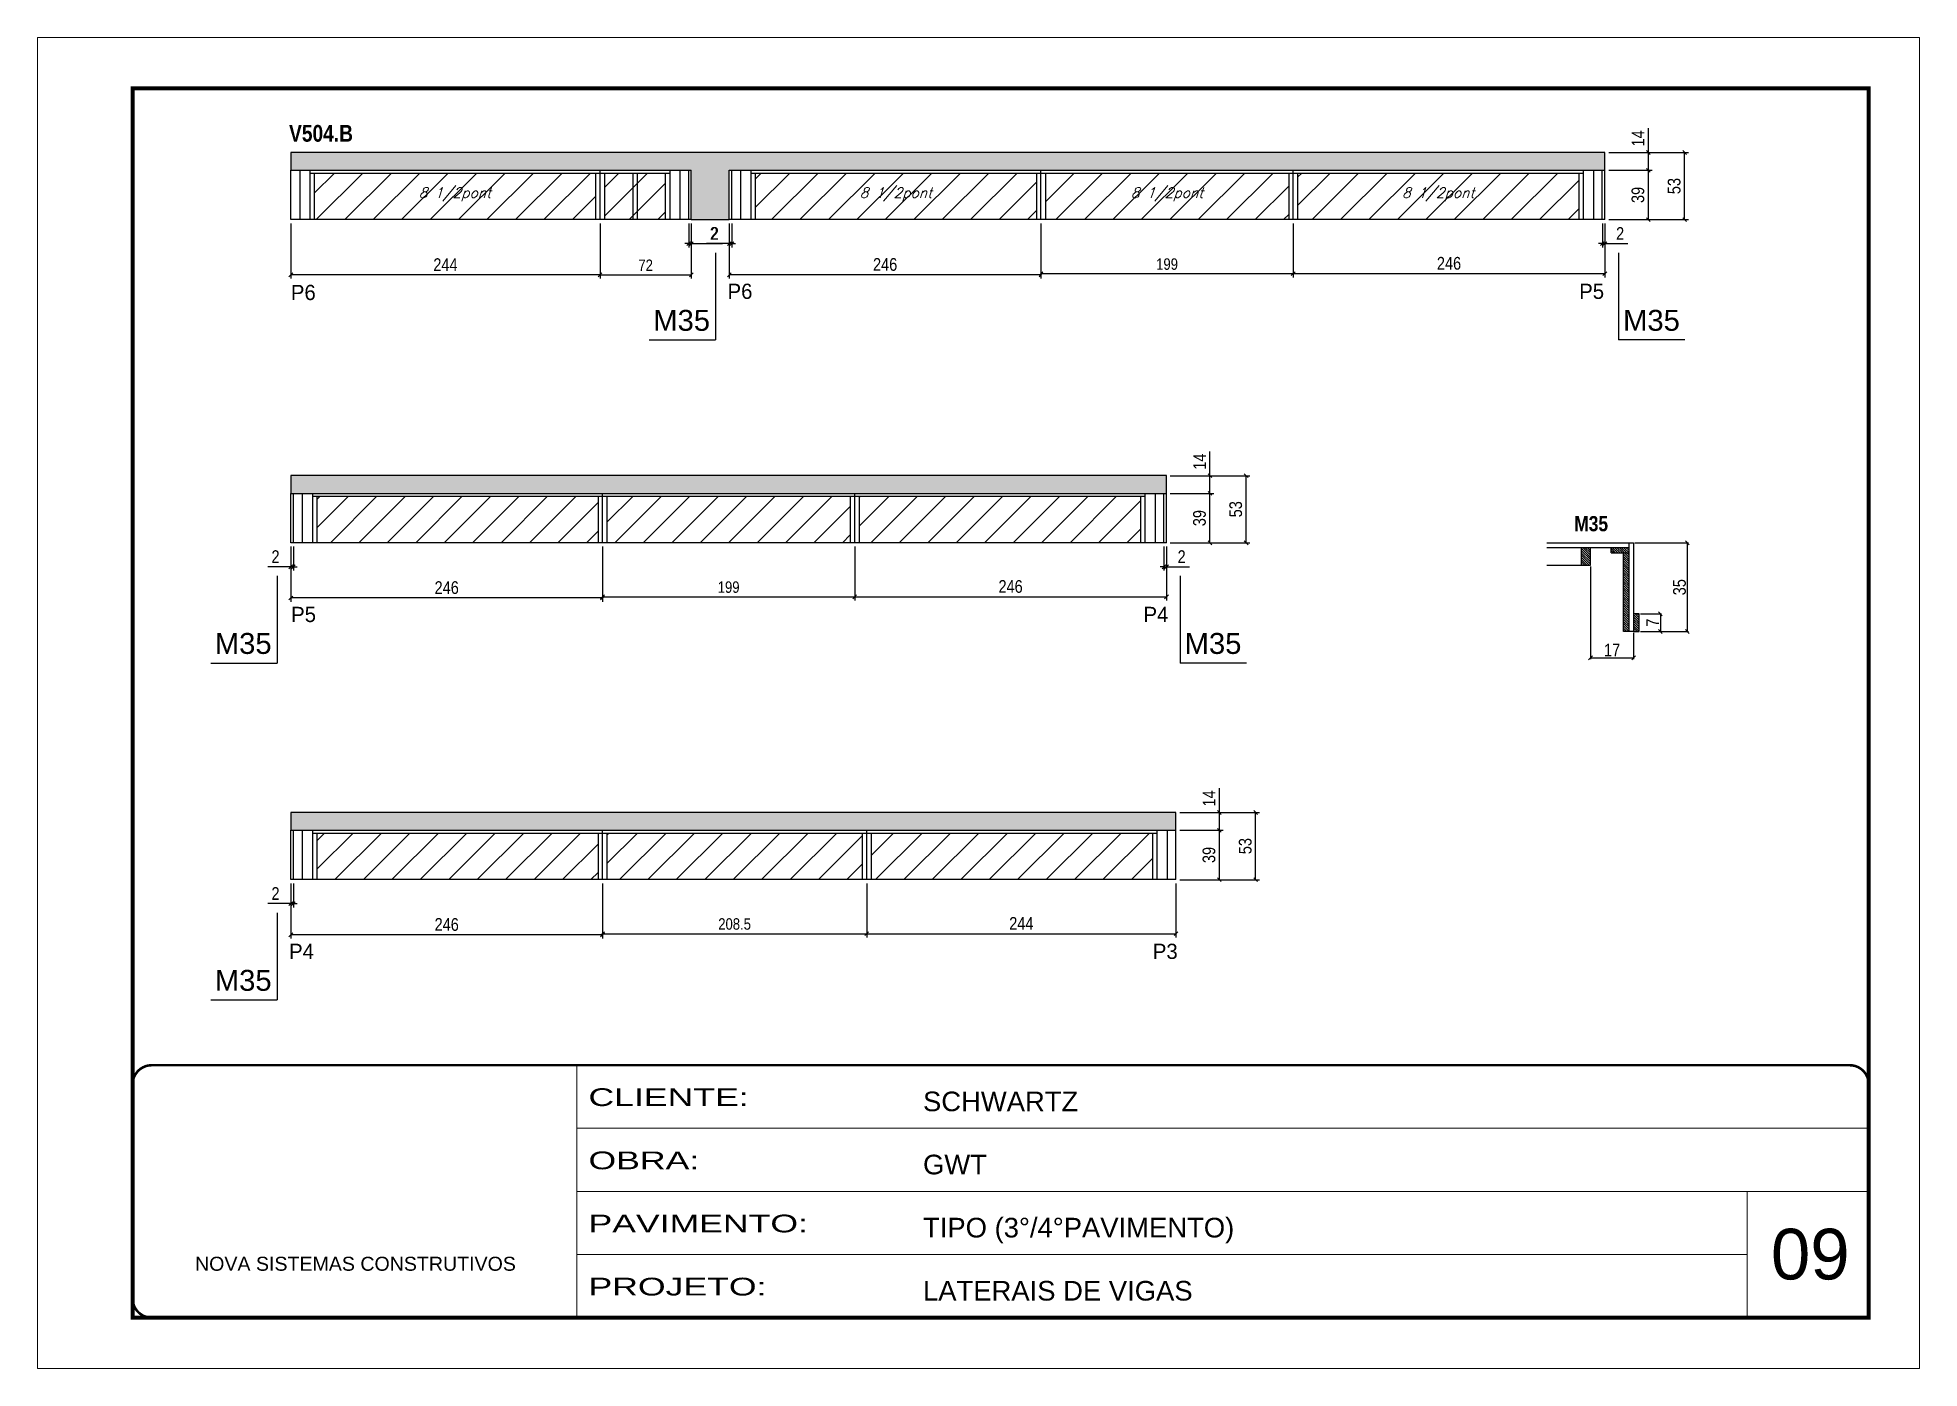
# Model space of a CAD drawing. Extents: x 13154 to 22413, y 1253 to 30260.
# Drawn here: x 13154 to 14639, y 26522 to 27572 of the extents above; entities that cross this region are included whole.
import ezdxf

# ---------------------------------------------------------------- set-up
doc = ezdxf.new("R2010")
doc.units = 0
doc.linetypes.add('CONTINUO', pattern=[0])
doc.linetypes.add('DASHED', pattern=[0.75, 0.5, -0.25])
for name, color, linetype in [('5', 5, 'Continuous'), ('COTA', 241, 'Continuous'), ('detalhes', 4, 'Continuous'), ('NOMENCLATURA', 7, 'Continuous'), ('Painéis', 200, 'Continuous'), ('SARR_2.2x10', 60, 'Continuous'), ('SARR_2.2x7', 40, 'Continuous'), ('SARR_3.5x7', 81, 'Continuous'), ('texto', 7, 'Continuous')]:
    doc.layers.add(name, color=color, linetype=linetype)
for name, color, linetype, lineweight in [('CARIMBO', 255, 'Continuous', 9), ('Folhas', 255, 'Continuous', 9), ('Hachura', 251, 'Continuous', 9), ('SARRAFO DE PRESSAO', 251, 'DASHED', 9)]:
    doc.layers.add(name, color=color, linetype=linetype, lineweight=lineweight)
doc.styles.add('ARIAL', font='arial.ttf')
doc.styles.add('COTA TECNICA', font='techl___.ttf', dxfattribs={"height": 10})
doc.styles.add('COTA TECNICA 2X', font='techl___.ttf', dxfattribs={"height": 10})
doc.styles.add('COTA TECNICA-50', font='techl___.ttf', dxfattribs={"height": 9})
doc.styles.add('Romans', font='romans.shx')
doc.styles.add('ROMAS860', font='ROMAS860.SHX')
doc.styles.get("Standard").update_dxf_attribs({"font": 'arial.ttf'})
doc.styles.add('TECNICA', font='techb___.ttf', dxfattribs={"height": 10})
doc.styles.add('Tecnologia', font='')
doc.styles.get('Tecnologia').set_extended_font_data('Forgotten Futurist')
doc.dimstyles.new('COTA PAINEL-50', dxfattribs={"dimtxt": 9, "dimasz": 3, "dimexe": 3, "dimexo": 3, "dimgap": 3, "dimtad": 1, "dimdec": 1, "dimzin": 12, "dimdsep": 46, "dimtxsty": 'COTA TECNICA-50', "dimblk1": 'OBLIQUE', "dimblk2": 'OBLIQUE', "dimsah": 1, "dimcen": 0.9, "dimclrd": 4, "dimclre": 4, "dimclrt": 240, "dimadec": 1, "dimazin": 3, "dimtfac": 1, "dimtdec": 1, "dimtmove": 0, "dimatfit": 3, "dimfxl": 1, "dimtolj": 1, "dimtzin": 12, "dimarcsym": 0})
doc.dimstyles.new('PAINEL', dxfattribs={"dimtxt": 10, "dimasz": 3, "dimexe": 3, "dimexo": 3, "dimgap": 3, "dimtad": 1, "dimdec": 1, "dimzin": 12, "dimdsep": 46, "dimtxsty": 'COTA TECNICA', "dimblk1": 'OBLIQUE', "dimblk2": 'OBLIQUE', "dimsah": 1, "dimcen": 0.9, "dimclrd": 4, "dimclre": 4, "dimclrt": 240, "dimadec": 1, "dimazin": 3, "dimtfac": 1, "dimtdec": 1, "dimtmove": 0, "dimatfit": 3, "dimfxl": 1, "dimtolj": 1, "dimtzin": 12, "dimarcsym": 0})
doc.dimstyles.new('SECAO', dxfattribs={"dimscale": 0.333333, "dimtxt": 5, "dimasz": 9, "dimexe": 3, "dimexo": 3, "dimgap": 3, "dimtad": 1, "dimdec": 1, "dimlfac": 0.5, "dimzin": 12, "dimdsep": 46, "dimtxsty": 'COTA TECNICA 2X', "dimblk1": 'OBLIQUE', "dimblk2": 'OBLIQUE', "dimsah": 1, "dimcen": 0.9, "dimclrd": 4, "dimclre": 4, "dimclrt": 240, "dimadec": 1, "dimazin": 3, "dimtfac": 1, "dimtdec": 1, "dimtmove": 0, "dimatfit": 3, "dimfxl": 1, "dimtolj": 1, "dimtzin": 12, "dimarcsym": 0})
pattern_1 = [(45, (19.069, 0), (-11.22532, 11.22532), [])]

msp = doc.modelspace()

# ---------------------------------------------------------------- texts
at = {"layer": '5', "linetype": 'Continuous', "style": 'ROMAS860'}
for s, p in [('P6', (13354.22, 27364.96)), ('P6', (13698.84, 27365.86)), ('P5', (14370.94, 27365.86)), ('P5', (13354.42, 27110.91)), ('P4', (14027.09, 27110.91)), ('P4', (13352.84, 26845.09)), ('P3', (14034.44, 26845.09))]:
    msp.add_text(s, height=12, rotation=359.99996, dxfattribs=at).set_placement(p)
at = {"layer": 'CARIMBO', "style": 'ARIAL'}
msp.add_text('09', height=40, dxfattribs=at).set_placement((14522.24, 26592.17))
at = {"layer": 'detalhes', "insert": (14367, 27194.53), "char_height": 12, "attachment_point": 1, "style": 'TECNICA'}
msp.add_mtext_dynamic_manual_height_columns('M35', width=87.1848, gutter_width=1, heights=[0], dxfattribs=at)
at = {"layer": 'NOMENCLATURA', "style": 'TECNICA'}
msp.add_text('V504.B', height=13.2, dxfattribs=at).set_placement((13352.8, 27489.92))
at = {"layer": 'NOMENCLATURA', "linetype": 'Continuous'}
for p in [(13640.2, 27340.71), (14405.53, 27340.71), (13294.2, 27085.76), (14059.53, 27085.76), (13294.2, 26819.93)]:
    msp.add_text('M35', height=16.5, dxfattribs=at).set_placement(p)
at = {"layer": 'texto', "color": 2, "char_height": 8, "attachment_point": 5, "style": 'Romans'}
for insert in [(13483.68, 27448.4), (13831.68, 27448.4), (14045.68, 27448.4), (14259.68, 27448.4)]:
    msp.add_mtext('{\\Q19;\\C256;8 1/2pont}', dxfattribs=dict(at, insert=insert))

# ---------------------------------------------------------------- blocks, each defined once
blk = doc.blocks.new('9999999999')
at = {"color": 30, "linetype": 'CONTINUO'}
for p, q in [((98564.6, 34230.2), (98564.6, 34429.4)), ((98564.6, 34379.6), (99584, 34379.6)), ((98564.6, 34329.8), (99488, 34329.8)), ((99584, 34329.8), (99488, 34329.8)), ((99488, 34329.8), (99488, 34230.2)), ((98564.6, 34280), (99488, 34280))]:
    blk.add_line(p, q, dxfattribs=at)
at = {"color": 30, "linetype": 'CONTINUO', "const_width": 2}
blk.add_lwpolyline([(99584, 34230.2), (99584, 34414.4, 0.414214), (99569, 34429.4), (98229, 34429.4, 0.414214), (98214, 34414.4), (98214, 34245.2, 0.414214), (98229, 34230.2), (99584, 34230.2)], format="xyb", dxfattribs=at)
at = {"layer": 'Folhas'}
blk.add_lwpolyline([(98139, 34190.2), (99624, 34190.2), (99624, 35240.2), (98139, 35240.2)], close=True, dxfattribs=at)
at = {"layer": 'Folhas', "color": 30, "const_width": 3}
blk.add_lwpolyline([(98214, 34230.2), (99584, 34230.2), (99584, 35200.2), (98214, 35200.2)], close=True, dxfattribs=at)
at = {"color": 7, "linetype": 'Continuous', "ltscale": 5, "style": 'ARIAL'}
for s, height, p in [('SCHWARTZ', 15.48, (98837.7, 34393.1)), ('GWT', 15.48, (98837.7, 34343.3)), ('TIPO (3°/4°PAVIMENTO)', 15.483, (98837.7, 34293.5)), ('NOVA SISTEMAS CONSTRUTIVOS', 11.059, (98263.2, 34267.2)), ('LATERAIS DE VIGAS', 15.483, (98837.7, 34243.7))]:
    blk.add_text(s, height=height, dxfattribs=at).set_placement(p)
at = {"layer": 'Folhas', "color": 7, "style": 'Tecnologia', "width": 1.5}
for s, p in [('CLIENTE:', (98573.7, 34397.2)), ('OBRA:', (98573.7, 34347.3)), ('PAVIMENTO:', (98573.7, 34297.5)), ('PROJETO:', (98573.7, 34247.7))]:
    blk.add_text(s, height=14, dxfattribs=at).set_placement(p)
blk = doc.blocks.new('_Oblique')
at = {"color": 0, "linetype": 'ByBlock', "lineweight": -2}
blk.add_line((-0.5, -0.5), (0.5, 0.5), dxfattribs=at)
blk = doc.blocks.new('*D111')
at = {"layer": 'COTA', "color": 4, "linetype": 'ByBlock', "lineweight": -2, "transparency": 16777216}
for p, q in [((13598.2, 27425.4), (13598.2, 27381.9)), ((13670.2, 27425.4), (13670.2, 27381.9)), ((13598.2, 27384.9), (13670.2, 27384.9))]:
    blk.add_line(p, q, dxfattribs=at)
at = {"layer": 'Defpoints', "color": 0, "linetype": 'ByBlock', "transparency": 16777216}
for p in [(13598.2, 27428.4), (13670.2, 27428.4), (13670.2, 27384.9)]:
    blk.add_point(p, dxfattribs=at)
at = {"layer": 'COTA', "color": 4, "linetype": 'ByBlock', "lineweight": -2, "transparency": 16777216, "xscale": 3, "yscale": 3, "zscale": 3, "rotation": 180}
blk.add_blockref('_Oblique', (13598.2, 27384.9), dxfattribs=at)
at = {"layer": 'COTA', "color": 4, "linetype": 'ByBlock', "lineweight": -2, "transparency": 16777216, "xscale": 3, "yscale": 3, "zscale": 3}
blk.add_blockref('_Oblique', (13670.2, 27384.9), dxfattribs=at)
at = {"layer": 'COTA', "color": 240, "linetype": 'ByBlock', "transparency": 16777216, "insert": (13634.2, 27392.4), "char_height": 9, "attachment_point": 5, "style": 'COTA TECNICA-50'}
blk.add_mtext('\\A1;72', dxfattribs=at)
blk = doc.blocks.new('*D112')
at = {"layer": 'COTA', "color": 4, "linetype": 'ByBlock', "lineweight": -2, "transparency": 16777216}
for p, q in [((13354.2, 27425.4), (13354.2, 27381.9)), ((13598.2, 27425.4), (13598.2, 27381.9)), ((13598.2, 27384.9), (13354.2, 27384.9))]:
    blk.add_line(p, q, dxfattribs=at)
at = {"layer": 'Defpoints', "color": 0, "linetype": 'ByBlock', "transparency": 16777216}
for p in [(13354.2, 27428.4), (13598.2, 27428.4), (13354.2, 27384.9)]:
    blk.add_point(p, dxfattribs=at)
at = {"layer": 'COTA', "color": 4, "linetype": 'ByBlock', "lineweight": -2, "transparency": 16777216, "xscale": 3, "yscale": 3, "zscale": 3, "rotation": 180}
blk.add_blockref('_Oblique', (13354.2, 27384.9), dxfattribs=at)
at = {"layer": 'COTA', "color": 4, "linetype": 'ByBlock', "lineweight": -2, "transparency": 16777216, "xscale": 3, "yscale": 3, "zscale": 3}
blk.add_blockref('_Oblique', (13598.2, 27384.9), dxfattribs=at)
at = {"layer": 'COTA', "color": 240, "linetype": 'ByBlock', "transparency": 16777216, "insert": (13476.2, 27392.9), "char_height": 10, "attachment_point": 5, "style": 'COTA TECNICA'}
blk.add_mtext('\\A1;244', dxfattribs=at)
blk = doc.blocks.new('*D113')
at = {"layer": 'COTA', "color": 4, "linetype": 'ByBlock', "lineweight": -2, "transparency": 16777216}
for p, q in [((13946.2, 27425.4), (13946.2, 27382.8)), ((14145.2, 27425.4), (14145.2, 27382.8)), ((13946.2, 27385.8), (14145.2, 27385.8))]:
    blk.add_line(p, q, dxfattribs=at)
at = {"layer": 'Defpoints', "color": 0, "linetype": 'ByBlock', "transparency": 16777216}
for p in [(13946.2, 27428.4), (14145.2, 27428.4), (14145.2, 27385.8)]:
    blk.add_point(p, dxfattribs=at)
at = {"layer": 'COTA', "color": 4, "linetype": 'ByBlock', "lineweight": -2, "transparency": 16777216, "xscale": 3, "yscale": 3, "zscale": 3, "rotation": 180}
blk.add_blockref('_Oblique', (13946.2, 27385.8), dxfattribs=at)
at = {"layer": 'COTA', "color": 4, "linetype": 'ByBlock', "lineweight": -2, "transparency": 16777216, "xscale": 3, "yscale": 3, "zscale": 3}
blk.add_blockref('_Oblique', (14145.2, 27385.8), dxfattribs=at)
at = {"layer": 'COTA', "color": 240, "linetype": 'ByBlock', "transparency": 16777216, "insert": (14045.7, 27393.3), "char_height": 9, "attachment_point": 5, "style": 'COTA TECNICA-50'}
blk.add_mtext('\\A1;199', dxfattribs=at)
blk = doc.blocks.new('*D116')
at = {"layer": 'COTA', "color": 4, "linetype": 'ByBlock', "lineweight": -2, "transparency": 16777216}
for p, q in [((13700.2, 27425.4), (13700.2, 27381.9)), ((13946.2, 27425.4), (13946.2, 27381.9)), ((13946.2, 27384.9), (13700.2, 27384.9))]:
    blk.add_line(p, q, dxfattribs=at)
at = {"layer": 'Defpoints', "color": 0, "linetype": 'ByBlock', "transparency": 16777216}
for p in [(13700.2, 27428.4), (13946.2, 27428.4), (13700.2, 27384.9)]:
    blk.add_point(p, dxfattribs=at)
at = {"layer": 'COTA', "color": 4, "linetype": 'ByBlock', "lineweight": -2, "transparency": 16777216, "xscale": 3, "yscale": 3, "zscale": 3, "rotation": 180}
blk.add_blockref('_Oblique', (13700.2, 27384.9), dxfattribs=at)
at = {"layer": 'COTA', "color": 4, "linetype": 'ByBlock', "lineweight": -2, "transparency": 16777216, "xscale": 3, "yscale": 3, "zscale": 3}
blk.add_blockref('_Oblique', (13946.2, 27384.9), dxfattribs=at)
at = {"layer": 'COTA', "color": 240, "linetype": 'ByBlock', "transparency": 16777216, "insert": (13823.2, 27393), "char_height": 10, "attachment_point": 5, "style": 'COTA TECNICA'}
blk.add_mtext('\\A1;246', dxfattribs=at)
blk = doc.blocks.new('*D117')
at = {"layer": 'COTA', "color": 4, "linetype": 'ByBlock', "lineweight": -2, "transparency": 16777216}
for p, q in [((14145.2, 27425.4), (14145.2, 27382.8)), ((14391.2, 27425.4), (14391.2, 27382.8)), ((14145.2, 27385.8), (14391.2, 27385.8))]:
    blk.add_line(p, q, dxfattribs=at)
at = {"layer": 'Defpoints', "color": 0, "linetype": 'ByBlock', "transparency": 16777216}
for p in [(14145.2, 27428.4), (14391.2, 27428.4), (14391.2, 27385.8)]:
    blk.add_point(p, dxfattribs=at)
at = {"layer": 'COTA', "color": 4, "linetype": 'ByBlock', "lineweight": -2, "transparency": 16777216, "xscale": 3, "yscale": 3, "zscale": 3, "rotation": 180}
blk.add_blockref('_Oblique', (14145.2, 27385.8), dxfattribs=at)
at = {"layer": 'COTA', "color": 4, "linetype": 'ByBlock', "lineweight": -2, "transparency": 16777216, "xscale": 3, "yscale": 3, "zscale": 3}
blk.add_blockref('_Oblique', (14391.2, 27385.8), dxfattribs=at)
at = {"layer": 'COTA', "color": 240, "linetype": 'ByBlock', "transparency": 16777216, "insert": (14268.2, 27393.9), "char_height": 10, "attachment_point": 5, "style": 'COTA TECNICA'}
blk.add_mtext('\\A1;246', dxfattribs=at)
blk = doc.blocks.new('*D118')
at = {"layer": 'COTA', "color": 4, "linetype": 'ByBlock', "lineweight": -2, "transparency": 16777216}
for p, q in [((14394.2, 27467.4), (14428.5, 27467.4)), ((14425.5, 27428.4), (14425.5, 27467.4)), ((14394.2, 27428.4), (14428.5, 27428.4))]:
    blk.add_line(p, q, dxfattribs=at)
at = {"layer": 'Defpoints', "color": 0, "linetype": 'ByBlock', "transparency": 16777216}
for p in [(14391.2, 27467.4), (14425.5, 27467.4), (14391.2, 27428.4)]:
    blk.add_point(p, dxfattribs=at)
at = {"layer": 'COTA', "color": 4, "linetype": 'ByBlock', "lineweight": -2, "transparency": 16777216, "xscale": 3, "yscale": 3, "zscale": 3}
for p, rotation in [((14425.5, 27467.4), 90), ((14425.5, 27428.4), 270)]:
    blk.add_blockref('_Oblique', p, dxfattribs=dict(at, rotation=rotation))
at = {"layer": 'COTA', "color": 240, "linetype": 'ByBlock', "transparency": 16777216, "insert": (14417.3, 27447.9), "char_height": 10, "attachment_point": 5, "rotation": 90, "style": 'COTA TECNICA'}
blk.add_mtext('\\A1;39', dxfattribs=at)
blk = doc.blocks.new('*D119')
at = {"layer": 'COTA', "color": 4, "linetype": 'ByBlock', "lineweight": -2, "transparency": 16777216}
for p, q in [((14389.2, 27425.4), (14389.2, 27406.5)), ((14391.2, 27425.4), (14391.2, 27406.5)), ((14389.2, 27409.5), (14386.2, 27409.5)), ((14389.2, 27409.5), (14391.2, 27409.5)), ((14391.2, 27409.5), (14409.3, 27409.5))]:
    blk.add_line(p, q, dxfattribs=at)
at = {"layer": 'Defpoints', "color": 0, "linetype": 'ByBlock', "transparency": 16777216}
for p in [(14389.2, 27428.4), (14391.2, 27428.4), (14391.2, 27409.5)]:
    blk.add_point(p, dxfattribs=at)
at = {"layer": 'COTA', "color": 4, "linetype": 'ByBlock', "lineweight": -2, "transparency": 16777216, "xscale": 3, "yscale": 3, "zscale": 3}
blk.add_blockref('_Oblique', (14389.2, 27409.5), dxfattribs=at)
at = {"layer": 'COTA', "color": 4, "linetype": 'ByBlock', "lineweight": -2, "transparency": 16777216, "xscale": 3, "yscale": 3, "zscale": 3, "rotation": 180}
blk.add_blockref('_Oblique', (14391.2, 27409.5), dxfattribs=at)
at = {"layer": 'COTA', "color": 240, "linetype": 'ByBlock', "transparency": 16777216, "insert": (14403.2, 27417.5), "char_height": 10, "attachment_point": 5, "style": 'COTA TECNICA'}
blk.add_mtext('\\A1;2', dxfattribs=at)
blk = doc.blocks.new('*D120')
at = {"layer": 'COTA', "color": 4, "linetype": 'ByBlock', "lineweight": -2, "transparency": 16777216}
for p, q in [((14425.5, 27481.4), (14425.5, 27500.5)), ((14394.2, 27481.4), (14428.5, 27481.4)), ((14425.5, 27467.4), (14425.5, 27481.4)), ((14394.2, 27467.4), (14428.5, 27467.4))]:
    blk.add_line(p, q, dxfattribs=at)
at = {"layer": 'Defpoints', "color": 0, "linetype": 'ByBlock', "transparency": 16777216}
for p in [(14391.2, 27481.4), (14425.5, 27481.4), (14391.2, 27467.4)]:
    blk.add_point(p, dxfattribs=at)
at = {"layer": 'COTA', "color": 4, "linetype": 'ByBlock', "lineweight": -2, "transparency": 16777216, "xscale": 3, "yscale": 3, "zscale": 3}
for p, rotation in [((14425.5, 27481.4), 90), ((14425.5, 27467.4), 270)]:
    blk.add_blockref('_Oblique', p, dxfattribs=dict(at, rotation=rotation))
at = {"layer": 'COTA', "color": 240, "linetype": 'ByBlock', "transparency": 16777216, "insert": (14417.4, 27492.5), "char_height": 10, "attachment_point": 5, "rotation": 90, "style": 'COTA TECNICA'}
blk.add_mtext('\\A1;14', dxfattribs=at)
blk = doc.blocks.new('*D121')
at = {"layer": 'COTA', "color": 4, "linetype": 'ByBlock', "lineweight": -2, "transparency": 16777216}
for p, q in [((14394.2, 27481.4), (14457.1, 27481.4)), ((14454.1, 27428.4), (14454.1, 27481.4)), ((14394.2, 27428.4), (14457.1, 27428.4))]:
    blk.add_line(p, q, dxfattribs=at)
at = {"layer": 'Defpoints', "color": 0, "linetype": 'ByBlock', "transparency": 16777216}
for p in [(14391.2, 27481.4), (14454.1, 27481.4), (14391.2, 27428.4)]:
    blk.add_point(p, dxfattribs=at)
at = {"layer": 'COTA', "color": 4, "linetype": 'ByBlock', "lineweight": -2, "transparency": 16777216, "xscale": 3, "yscale": 3, "zscale": 3}
for p, rotation in [((14454.1, 27481.4), 90), ((14454.1, 27428.4), 270)]:
    blk.add_blockref('_Oblique', p, dxfattribs=dict(at, rotation=rotation))
at = {"layer": 'COTA', "color": 240, "linetype": 'ByBlock', "transparency": 16777216, "insert": (14445.9, 27454.9), "char_height": 10, "attachment_point": 5, "rotation": 90, "style": 'COTA TECNICA'}
blk.add_mtext('\\A1;53', dxfattribs=at)
blk = doc.blocks.new('*D122')
at = {"layer": 'COTA', "color": 4, "linetype": 'ByBlock', "lineweight": -2, "transparency": 16777216}
for p, q in [((13700.2, 27425.4), (13700.2, 27406.5)), ((13702.2, 27425.4), (13702.2, 27406.5)), ((13700.2, 27409.5), (13682.1, 27409.5)), ((13702.2, 27409.5), (13700.2, 27409.5)), ((13702.2, 27409.5), (13705.2, 27409.5))]:
    blk.add_line(p, q, dxfattribs=at)
at = {"layer": 'Defpoints', "color": 0, "linetype": 'ByBlock', "transparency": 16777216}
for p in [(13700.2, 27428.4), (13702.2, 27428.4), (13700.2, 27409.5)]:
    blk.add_point(p, dxfattribs=at)
at = {"layer": 'COTA', "color": 4, "linetype": 'ByBlock', "lineweight": -2, "transparency": 16777216, "xscale": 3, "yscale": 3, "zscale": 3}
blk.add_blockref('_Oblique', (13700.2, 27409.5), dxfattribs=at)
at = {"layer": 'COTA', "color": 4, "linetype": 'ByBlock', "lineweight": -2, "transparency": 16777216, "xscale": 3, "yscale": 3, "zscale": 3, "rotation": 180}
blk.add_blockref('_Oblique', (13702.2, 27409.5), dxfattribs=at)
at = {"layer": 'COTA', "color": 240, "linetype": 'ByBlock', "transparency": 16777216, "insert": (13688.1, 27417.5), "char_height": 10, "attachment_point": 5, "style": 'COTA TECNICA'}
blk.add_mtext('\\A1;2', dxfattribs=at)
blk = doc.blocks.new('*D123')
at = {"layer": 'COTA', "color": 4, "lineweight": -2, "transparency": 16777216}
for p, q in [((14414.9, 27173.4), (14457.3, 27173.4)), ((14456.3, 27103.4), (14456.3, 27173.4)), ((14419.3, 27103.4), (14457.3, 27103.4))]:
    blk.add_line(p, q, dxfattribs=at)
at = {"layer": 'Defpoints', "color": 0, "transparency": 16777216}
for p in [(14413.9, 27173.4), (14456.3, 27173.4), (14418.3, 27103.4)]:
    blk.add_point(p, dxfattribs=at)
at = {"layer": 'COTA', "color": 4, "lineweight": -2, "transparency": 16777216, "xscale": 3, "yscale": 3, "zscale": 3}
for p, rotation in [((14456.3, 27173.4), 90), ((14456.3, 27103.4), 270)]:
    blk.add_blockref('_Oblique', p, dxfattribs=dict(at, rotation=rotation))
at = {"layer": 'COTA', "color": 240, "transparency": 16777216, "insert": (14450.1, 27138.4), "char_height": 10, "attachment_point": 5, "rotation": 90, "style": 'COTA TECNICA 2X'}
blk.add_mtext('\\A1;35', dxfattribs=at)
blk = doc.blocks.new('*D124')
at = {"layer": 'COTA', "color": 4, "lineweight": -2, "transparency": 16777216}
for p, q in [((14419.3, 27117.4), (14436, 27117.4)), ((14435, 27117.4), (14435, 27103.4)), ((14419.3, 27103.4), (14436, 27103.4))]:
    blk.add_line(p, q, dxfattribs=at)
at = {"layer": 'Defpoints', "color": 0, "transparency": 16777216}
for p in [(14418.3, 27117.4), (14418.3, 27103.4), (14435, 27103.4)]:
    blk.add_point(p, dxfattribs=at)
at = {"layer": 'COTA', "color": 4, "lineweight": -2, "transparency": 16777216, "xscale": 3, "yscale": 3, "zscale": 3}
for p, rotation in [((14435, 27117.4), 90), ((14435, 27103.4), 270)]:
    blk.add_blockref('_Oblique', p, dxfattribs=dict(at, rotation=rotation))
at = {"layer": 'COTA', "color": 240, "transparency": 16777216, "insert": (14428.9, 27110.4), "char_height": 10, "attachment_point": 5, "rotation": 90, "style": 'COTA TECNICA 2X'}
blk.add_mtext('\\A1;7', dxfattribs=at)
blk = doc.blocks.new('*D125')
at = {"layer": 'COTA', "color": 4, "lineweight": -2, "transparency": 16777216}
for p, q in [((14379.9, 27154.8), (14379.9, 27081.7)), ((14413.9, 27102.4), (14413.9, 27081.7)), ((14379.9, 27082.7), (14413.9, 27082.7))]:
    blk.add_line(p, q, dxfattribs=at)
at = {"layer": 'Defpoints', "color": 0, "transparency": 16777216}
for p in [(14379.9, 27155.8), (14413.9, 27103.4), (14413.9, 27082.7)]:
    blk.add_point(p, dxfattribs=at)
at = {"layer": 'COTA', "color": 4, "lineweight": -2, "transparency": 16777216, "xscale": 3, "yscale": 3, "zscale": 3, "rotation": 180}
blk.add_blockref('_Oblique', (14379.9, 27082.7), dxfattribs=at)
at = {"layer": 'COTA', "color": 4, "lineweight": -2, "transparency": 16777216, "xscale": 3, "yscale": 3, "zscale": 3}
blk.add_blockref('_Oblique', (14413.9, 27082.7), dxfattribs=at)
at = {"layer": 'COTA', "color": 240, "transparency": 16777216, "insert": (14396.9, 27088.8), "char_height": 10, "attachment_point": 5, "style": 'COTA TECNICA 2X'}
blk.add_mtext('\\A1;17', dxfattribs=at)
blk = doc.blocks.new('*D114')
at = {"layer": 'COTA', "color": 4, "linetype": 'ByBlock', "lineweight": -2, "transparency": 16777216}
for p, q in [((13600.2, 27170.4), (13600.2, 27127.8)), ((13799.2, 27170.4), (13799.2, 27127.8)), ((13600.2, 27130.8), (13799.2, 27130.8))]:
    blk.add_line(p, q, dxfattribs=at)
at = {"layer": 'Defpoints', "color": 0, "linetype": 'ByBlock', "transparency": 16777216}
for p in [(13600.2, 27173.4), (13799.2, 27173.4), (13799.2, 27130.8)]:
    blk.add_point(p, dxfattribs=at)
at = {"layer": 'COTA', "color": 4, "linetype": 'ByBlock', "lineweight": -2, "transparency": 16777216, "xscale": 3, "yscale": 3, "zscale": 3, "rotation": 180}
blk.add_blockref('_Oblique', (13600.2, 27130.8), dxfattribs=at)
at = {"layer": 'COTA', "color": 4, "linetype": 'ByBlock', "lineweight": -2, "transparency": 16777216, "xscale": 3, "yscale": 3, "zscale": 3}
blk.add_blockref('_Oblique', (13799.2, 27130.8), dxfattribs=at)
at = {"layer": 'COTA', "color": 240, "linetype": 'ByBlock', "transparency": 16777216, "insert": (13699.7, 27138.4), "char_height": 9, "attachment_point": 5, "style": 'COTA TECNICA-50'}
blk.add_mtext('\\A1;199', dxfattribs=at)
blk = doc.blocks.new('*D126')
at = {"layer": 'COTA', "color": 4, "linetype": 'ByBlock', "lineweight": -2, "transparency": 16777216}
for p, q in [((13354.2, 27170.4), (13354.2, 27126.9)), ((13600.2, 27170.4), (13600.2, 27126.9)), ((13600.2, 27129.9), (13354.2, 27129.9))]:
    blk.add_line(p, q, dxfattribs=at)
at = {"layer": 'Defpoints', "color": 0, "linetype": 'ByBlock', "transparency": 16777216}
for p in [(13354.2, 27173.4), (13600.2, 27173.4), (13354.2, 27129.9)]:
    blk.add_point(p, dxfattribs=at)
at = {"layer": 'COTA', "color": 4, "linetype": 'ByBlock', "lineweight": -2, "transparency": 16777216, "xscale": 3, "yscale": 3, "zscale": 3, "rotation": 180}
blk.add_blockref('_Oblique', (13354.2, 27129.9), dxfattribs=at)
at = {"layer": 'COTA', "color": 4, "linetype": 'ByBlock', "lineweight": -2, "transparency": 16777216, "xscale": 3, "yscale": 3, "zscale": 3}
blk.add_blockref('_Oblique', (13600.2, 27129.9), dxfattribs=at)
at = {"layer": 'COTA', "color": 240, "linetype": 'ByBlock', "transparency": 16777216, "insert": (13477.2, 27138), "char_height": 10, "attachment_point": 5, "style": 'COTA TECNICA'}
blk.add_mtext('\\A1;246', dxfattribs=at)
blk = doc.blocks.new('*D127')
at = {"layer": 'COTA', "color": 4, "linetype": 'ByBlock', "lineweight": -2, "transparency": 16777216}
for p, q in [((13799.2, 27170.4), (13799.2, 27127.8)), ((14045.2, 27170.4), (14045.2, 27127.8)), ((13799.2, 27130.8), (14045.2, 27130.8))]:
    blk.add_line(p, q, dxfattribs=at)
at = {"layer": 'Defpoints', "color": 0, "linetype": 'ByBlock', "transparency": 16777216}
for p in [(13799.2, 27173.4), (14045.2, 27173.4), (14045.2, 27130.8)]:
    blk.add_point(p, dxfattribs=at)
at = {"layer": 'COTA', "color": 4, "linetype": 'ByBlock', "lineweight": -2, "transparency": 16777216, "xscale": 3, "yscale": 3, "zscale": 3, "rotation": 180}
blk.add_blockref('_Oblique', (13799.2, 27130.8), dxfattribs=at)
at = {"layer": 'COTA', "color": 4, "linetype": 'ByBlock', "lineweight": -2, "transparency": 16777216, "xscale": 3, "yscale": 3, "zscale": 3}
blk.add_blockref('_Oblique', (14045.2, 27130.8), dxfattribs=at)
at = {"layer": 'COTA', "color": 240, "linetype": 'ByBlock', "transparency": 16777216, "insert": (13922.2, 27138.9), "char_height": 10, "attachment_point": 5, "style": 'COTA TECNICA'}
blk.add_mtext('\\A1;246', dxfattribs=at)
blk = doc.blocks.new('*D128')
at = {"layer": 'COTA', "color": 4, "linetype": 'ByBlock', "lineweight": -2, "transparency": 16777216}
for p, q in [((14048.2, 27212.4), (14082.5, 27212.4)), ((14079.5, 27173.4), (14079.5, 27212.4)), ((14048.2, 27173.4), (14082.5, 27173.4))]:
    blk.add_line(p, q, dxfattribs=at)
at = {"layer": 'Defpoints', "color": 0, "linetype": 'ByBlock', "transparency": 16777216}
for p in [(14045.2, 27212.4), (14079.5, 27212.4), (14045.2, 27173.4)]:
    blk.add_point(p, dxfattribs=at)
at = {"layer": 'COTA', "color": 4, "linetype": 'ByBlock', "lineweight": -2, "transparency": 16777216, "xscale": 3, "yscale": 3, "zscale": 3}
for p, rotation in [((14079.5, 27212.4), 90), ((14079.5, 27173.4), 270)]:
    blk.add_blockref('_Oblique', p, dxfattribs=dict(at, rotation=rotation))
at = {"layer": 'COTA', "color": 240, "linetype": 'ByBlock', "transparency": 16777216, "insert": (14071.3, 27192.9), "char_height": 10, "attachment_point": 5, "rotation": 90, "style": 'COTA TECNICA'}
blk.add_mtext('\\A1;39', dxfattribs=at)
blk = doc.blocks.new('*D129')
at = {"layer": 'COTA', "color": 4, "linetype": 'ByBlock', "lineweight": -2, "transparency": 16777216}
for p, q in [((14043.2, 27170.4), (14043.2, 27151.5)), ((14045.2, 27170.4), (14045.2, 27151.5)), ((14043.2, 27154.5), (14040.2, 27154.5)), ((14043.2, 27154.5), (14045.2, 27154.5)), ((14045.2, 27154.5), (14063.3, 27154.5))]:
    blk.add_line(p, q, dxfattribs=at)
at = {"layer": 'Defpoints', "color": 0, "linetype": 'ByBlock', "transparency": 16777216}
for p in [(14043.2, 27173.4), (14045.2, 27173.4), (14045.2, 27154.5)]:
    blk.add_point(p, dxfattribs=at)
at = {"layer": 'COTA', "color": 4, "linetype": 'ByBlock', "lineweight": -2, "transparency": 16777216, "xscale": 3, "yscale": 3, "zscale": 3}
blk.add_blockref('_Oblique', (14043.2, 27154.5), dxfattribs=at)
at = {"layer": 'COTA', "color": 4, "linetype": 'ByBlock', "lineweight": -2, "transparency": 16777216, "xscale": 3, "yscale": 3, "zscale": 3, "rotation": 180}
blk.add_blockref('_Oblique', (14045.2, 27154.5), dxfattribs=at)
at = {"layer": 'COTA', "color": 240, "linetype": 'ByBlock', "transparency": 16777216, "insert": (14057.2, 27162.5), "char_height": 10, "attachment_point": 5, "style": 'COTA TECNICA'}
blk.add_mtext('\\A1;2', dxfattribs=at)
blk = doc.blocks.new('*D130')
at = {"layer": 'COTA', "color": 4, "linetype": 'ByBlock', "lineweight": -2, "transparency": 16777216}
for p, q in [((14079.5, 27226.4), (14079.5, 27245.6)), ((14048.2, 27226.4), (14082.5, 27226.4)), ((14079.5, 27212.4), (14079.5, 27226.4)), ((14048.2, 27212.4), (14082.5, 27212.4))]:
    blk.add_line(p, q, dxfattribs=at)
at = {"layer": 'Defpoints', "color": 0, "linetype": 'ByBlock', "transparency": 16777216}
for p in [(14045.2, 27226.4), (14079.5, 27226.4), (14045.2, 27212.4)]:
    blk.add_point(p, dxfattribs=at)
at = {"layer": 'COTA', "color": 4, "linetype": 'ByBlock', "lineweight": -2, "transparency": 16777216, "xscale": 3, "yscale": 3, "zscale": 3}
for p, rotation in [((14079.5, 27226.4), 90), ((14079.5, 27212.4), 270)]:
    blk.add_blockref('_Oblique', p, dxfattribs=dict(at, rotation=rotation))
at = {"layer": 'COTA', "color": 240, "linetype": 'ByBlock', "transparency": 16777216, "insert": (14071.4, 27237.5), "char_height": 10, "attachment_point": 5, "rotation": 90, "style": 'COTA TECNICA'}
blk.add_mtext('\\A1;14', dxfattribs=at)
blk = doc.blocks.new('*D131')
at = {"layer": 'COTA', "color": 4, "linetype": 'ByBlock', "lineweight": -2, "transparency": 16777216}
for p, q in [((14048.2, 27226.4), (14111.1, 27226.4)), ((14108.1, 27173.4), (14108.1, 27226.4)), ((14048.2, 27173.4), (14111.1, 27173.4))]:
    blk.add_line(p, q, dxfattribs=at)
at = {"layer": 'Defpoints', "color": 0, "linetype": 'ByBlock', "transparency": 16777216}
for p in [(14045.2, 27226.4), (14108.1, 27226.4), (14045.2, 27173.4)]:
    blk.add_point(p, dxfattribs=at)
at = {"layer": 'COTA', "color": 4, "linetype": 'ByBlock', "lineweight": -2, "transparency": 16777216, "xscale": 3, "yscale": 3, "zscale": 3}
for p, rotation in [((14108.1, 27226.4), 90), ((14108.1, 27173.4), 270)]:
    blk.add_blockref('_Oblique', p, dxfattribs=dict(at, rotation=rotation))
at = {"layer": 'COTA', "color": 240, "linetype": 'ByBlock', "transparency": 16777216, "insert": (14099.9, 27199.9), "char_height": 10, "attachment_point": 5, "rotation": 90, "style": 'COTA TECNICA'}
blk.add_mtext('\\A1;53', dxfattribs=at)
blk = doc.blocks.new('*D132')
at = {"layer": 'COTA', "color": 4, "linetype": 'ByBlock', "lineweight": -2, "transparency": 16777216}
for p, q in [((13354.2, 27170.4), (13354.2, 27151.5)), ((13356.2, 27170.4), (13356.2, 27151.5)), ((13354.2, 27154.5), (13336.1, 27154.5)), ((13356.2, 27154.5), (13354.2, 27154.5)), ((13356.2, 27154.5), (13359.2, 27154.5))]:
    blk.add_line(p, q, dxfattribs=at)
at = {"layer": 'Defpoints', "color": 0, "linetype": 'ByBlock', "transparency": 16777216}
for p in [(13354.2, 27173.4), (13356.2, 27173.4), (13354.2, 27154.5)]:
    blk.add_point(p, dxfattribs=at)
at = {"layer": 'COTA', "color": 4, "linetype": 'ByBlock', "lineweight": -2, "transparency": 16777216, "xscale": 3, "yscale": 3, "zscale": 3}
blk.add_blockref('_Oblique', (13354.2, 27154.5), dxfattribs=at)
at = {"layer": 'COTA', "color": 4, "linetype": 'ByBlock', "lineweight": -2, "transparency": 16777216, "xscale": 3, "yscale": 3, "zscale": 3, "rotation": 180}
blk.add_blockref('_Oblique', (13356.2, 27154.5), dxfattribs=at)
at = {"layer": 'COTA', "color": 240, "linetype": 'ByBlock', "transparency": 16777216, "insert": (13342.1, 27162.5), "char_height": 10, "attachment_point": 5, "style": 'COTA TECNICA'}
blk.add_mtext('\\A1;2', dxfattribs=at)
blk = doc.blocks.new('*D115')
at = {"layer": 'COTA', "color": 4, "linetype": 'ByBlock', "lineweight": -2, "transparency": 16777216}
for p, q in [((13600.2, 26904.6), (13600.2, 26862)), ((13808.7, 26904.6), (13808.7, 26862)), ((13600.2, 26865), (13808.7, 26865))]:
    blk.add_line(p, q, dxfattribs=at)
at = {"layer": 'Defpoints', "color": 0, "linetype": 'ByBlock', "transparency": 16777216}
for p in [(13600.2, 26907.6), (13808.7, 26907.6), (13808.7, 26865)]:
    blk.add_point(p, dxfattribs=at)
at = {"layer": 'COTA', "color": 4, "linetype": 'ByBlock', "lineweight": -2, "transparency": 16777216, "xscale": 3, "yscale": 3, "zscale": 3, "rotation": 180}
blk.add_blockref('_Oblique', (13600.2, 26865), dxfattribs=at)
at = {"layer": 'COTA', "color": 4, "linetype": 'ByBlock', "lineweight": -2, "transparency": 16777216, "xscale": 3, "yscale": 3, "zscale": 3}
blk.add_blockref('_Oblique', (13808.7, 26865), dxfattribs=at)
at = {"layer": 'COTA', "color": 240, "linetype": 'ByBlock', "transparency": 16777216, "insert": (13704.4, 26872.6), "char_height": 9, "attachment_point": 5, "style": 'COTA TECNICA-50'}
blk.add_mtext('\\A1;208.5', dxfattribs=at)
blk = doc.blocks.new('*D133')
at = {"layer": 'COTA', "color": 4, "linetype": 'ByBlock', "lineweight": -2, "transparency": 16777216}
for p, q in [((13354.2, 26904.6), (13354.2, 26861.1)), ((13600.2, 26904.6), (13600.2, 26861.1)), ((13600.2, 26864.1), (13354.2, 26864.1))]:
    blk.add_line(p, q, dxfattribs=at)
at = {"layer": 'Defpoints', "color": 0, "linetype": 'ByBlock', "transparency": 16777216}
for p in [(13354.2, 26907.6), (13600.2, 26907.6), (13354.2, 26864.1)]:
    blk.add_point(p, dxfattribs=at)
at = {"layer": 'COTA', "color": 4, "linetype": 'ByBlock', "lineweight": -2, "transparency": 16777216, "xscale": 3, "yscale": 3, "zscale": 3, "rotation": 180}
blk.add_blockref('_Oblique', (13354.2, 26864.1), dxfattribs=at)
at = {"layer": 'COTA', "color": 4, "linetype": 'ByBlock', "lineweight": -2, "transparency": 16777216, "xscale": 3, "yscale": 3, "zscale": 3}
blk.add_blockref('_Oblique', (13600.2, 26864.1), dxfattribs=at)
at = {"layer": 'COTA', "color": 240, "linetype": 'ByBlock', "transparency": 16777216, "insert": (13477.2, 26872.2), "char_height": 10, "attachment_point": 5, "style": 'COTA TECNICA'}
blk.add_mtext('\\A1;246', dxfattribs=at)
blk = doc.blocks.new('*D134')
at = {"layer": 'COTA', "color": 4, "linetype": 'ByBlock', "lineweight": -2, "transparency": 16777216}
for p, q in [((13808.7, 26904.6), (13808.7, 26862)), ((14052.7, 26904.6), (14052.7, 26862)), ((13808.7, 26865), (14052.7, 26865))]:
    blk.add_line(p, q, dxfattribs=at)
at = {"layer": 'Defpoints', "color": 0, "linetype": 'ByBlock', "transparency": 16777216}
for p in [(13808.7, 26907.6), (14052.7, 26907.6), (14052.7, 26865)]:
    blk.add_point(p, dxfattribs=at)
at = {"layer": 'COTA', "color": 4, "linetype": 'ByBlock', "lineweight": -2, "transparency": 16777216, "xscale": 3, "yscale": 3, "zscale": 3, "rotation": 180}
blk.add_blockref('_Oblique', (13808.7, 26865), dxfattribs=at)
at = {"layer": 'COTA', "color": 4, "linetype": 'ByBlock', "lineweight": -2, "transparency": 16777216, "xscale": 3, "yscale": 3, "zscale": 3}
blk.add_blockref('_Oblique', (14052.7, 26865), dxfattribs=at)
at = {"layer": 'COTA', "color": 240, "linetype": 'ByBlock', "transparency": 16777216, "insert": (13930.7, 26873.1), "char_height": 10, "attachment_point": 5, "style": 'COTA TECNICA'}
blk.add_mtext('\\A1;244', dxfattribs=at)
blk = doc.blocks.new('*D135')
at = {"layer": 'COTA', "color": 4, "linetype": 'ByBlock', "lineweight": -2, "transparency": 16777216}
for p, q in [((14055.7, 26946.6), (14090, 26946.6)), ((14087, 26907.6), (14087, 26946.6)), ((14055.7, 26907.6), (14090, 26907.6))]:
    blk.add_line(p, q, dxfattribs=at)
at = {"layer": 'Defpoints', "color": 0, "linetype": 'ByBlock', "transparency": 16777216}
for p in [(14052.7, 26946.6), (14087, 26946.6), (14052.7, 26907.6)]:
    blk.add_point(p, dxfattribs=at)
at = {"layer": 'COTA', "color": 4, "linetype": 'ByBlock', "lineweight": -2, "transparency": 16777216, "xscale": 3, "yscale": 3, "zscale": 3}
for p, rotation in [((14087, 26946.6), 90), ((14087, 26907.6), 270)]:
    blk.add_blockref('_Oblique', p, dxfattribs=dict(at, rotation=rotation))
at = {"layer": 'COTA', "color": 240, "linetype": 'ByBlock', "transparency": 16777216, "insert": (14078.8, 26927.1), "char_height": 10, "attachment_point": 5, "rotation": 90, "style": 'COTA TECNICA'}
blk.add_mtext('\\A1;39', dxfattribs=at)
blk = doc.blocks.new('*D136')
at = {"layer": 'COTA', "color": 4, "linetype": 'ByBlock', "lineweight": -2, "transparency": 16777216}
for p, q in [((14087, 26960.6), (14087, 26979.7)), ((14055.7, 26960.6), (14090, 26960.6)), ((14087, 26946.6), (14087, 26960.6)), ((14055.7, 26946.6), (14090, 26946.6))]:
    blk.add_line(p, q, dxfattribs=at)
at = {"layer": 'Defpoints', "color": 0, "linetype": 'ByBlock', "transparency": 16777216}
for p in [(14052.7, 26960.6), (14087, 26960.6), (14052.7, 26946.6)]:
    blk.add_point(p, dxfattribs=at)
at = {"layer": 'COTA', "color": 4, "linetype": 'ByBlock', "lineweight": -2, "transparency": 16777216, "xscale": 3, "yscale": 3, "zscale": 3}
for p, rotation in [((14087, 26960.6), 90), ((14087, 26946.6), 270)]:
    blk.add_blockref('_Oblique', p, dxfattribs=dict(at, rotation=rotation))
at = {"layer": 'COTA', "color": 240, "linetype": 'ByBlock', "transparency": 16777216, "insert": (14078.9, 26971.7), "char_height": 10, "attachment_point": 5, "rotation": 90, "style": 'COTA TECNICA'}
blk.add_mtext('\\A1;14', dxfattribs=at)
blk = doc.blocks.new('*D137')
at = {"layer": 'COTA', "color": 4, "linetype": 'ByBlock', "lineweight": -2, "transparency": 16777216}
for p, q in [((14055.7, 26960.6), (14118.6, 26960.6)), ((14115.6, 26907.6), (14115.6, 26960.6)), ((14055.7, 26907.6), (14118.6, 26907.6))]:
    blk.add_line(p, q, dxfattribs=at)
at = {"layer": 'Defpoints', "color": 0, "linetype": 'ByBlock', "transparency": 16777216}
for p in [(14052.7, 26960.6), (14115.6, 26960.6), (14052.7, 26907.6)]:
    blk.add_point(p, dxfattribs=at)
at = {"layer": 'COTA', "color": 4, "linetype": 'ByBlock', "lineweight": -2, "transparency": 16777216, "xscale": 3, "yscale": 3, "zscale": 3}
for p, rotation in [((14115.6, 26960.6), 90), ((14115.6, 26907.6), 270)]:
    blk.add_blockref('_Oblique', p, dxfattribs=dict(at, rotation=rotation))
at = {"layer": 'COTA', "color": 240, "linetype": 'ByBlock', "transparency": 16777216, "insert": (14107.4, 26934.1), "char_height": 10, "attachment_point": 5, "rotation": 90, "style": 'COTA TECNICA'}
blk.add_mtext('\\A1;53', dxfattribs=at)
blk = doc.blocks.new('*D138')
at = {"layer": 'COTA', "color": 4, "linetype": 'ByBlock', "lineweight": -2, "transparency": 16777216}
for p, q in [((13354.2, 26904.6), (13354.2, 26885.7)), ((13356.2, 26904.6), (13356.2, 26885.7)), ((13354.2, 26888.7), (13336.1, 26888.7)), ((13356.2, 26888.7), (13354.2, 26888.7)), ((13356.2, 26888.7), (13359.2, 26888.7))]:
    blk.add_line(p, q, dxfattribs=at)
at = {"layer": 'Defpoints', "color": 0, "linetype": 'ByBlock', "transparency": 16777216}
for p in [(13354.2, 26907.6), (13356.2, 26907.6), (13354.2, 26888.7)]:
    blk.add_point(p, dxfattribs=at)
at = {"layer": 'COTA', "color": 4, "linetype": 'ByBlock', "lineweight": -2, "transparency": 16777216, "xscale": 3, "yscale": 3, "zscale": 3}
blk.add_blockref('_Oblique', (13354.2, 26888.7), dxfattribs=at)
at = {"layer": 'COTA', "color": 4, "linetype": 'ByBlock', "lineweight": -2, "transparency": 16777216, "xscale": 3, "yscale": 3, "zscale": 3, "rotation": 180}
blk.add_blockref('_Oblique', (13356.2, 26888.7), dxfattribs=at)
at = {"layer": 'COTA', "color": 240, "linetype": 'ByBlock', "transparency": 16777216, "insert": (13342.1, 26896.7), "char_height": 10, "attachment_point": 5, "style": 'COTA TECNICA'}
blk.add_mtext('\\A1;2', dxfattribs=at)
blk = doc.blocks.new('*D139')
at = {"layer": 'COTA', "color": 4, "lineweight": -2, "transparency": 16777216}
for p, q in [((13668.2, 27425.4), (13668.2, 27406.5)), ((13670.2, 27425.4), (13670.2, 27406.5)), ((13668.2, 27409.5), (13665.2, 27409.5)), ((13668.2, 27409.5), (13670.2, 27409.5)), ((13670.2, 27409.5), (13694.9, 27409.5))]:
    blk.add_line(p, q, dxfattribs=at)
at = {"layer": 'Defpoints', "color": 0, "transparency": 16777216}
for p in [(13668.2, 27428.4), (13670.2, 27428.4), (13670.2, 27409.5)]:
    blk.add_point(p, dxfattribs=at)
at = {"layer": 'COTA', "color": 4, "lineweight": -2, "transparency": 16777216, "xscale": 3, "yscale": 3, "zscale": 3}
blk.add_blockref('_Oblique', (13668.2, 27409.5), dxfattribs=at)
at = {"layer": 'COTA', "color": 4, "lineweight": -2, "transparency": 16777216, "xscale": 3, "yscale": 3, "zscale": 3, "rotation": 180}
blk.add_blockref('_Oblique', (13670.2, 27409.5), dxfattribs=at)
at = {"layer": 'COTA', "color": 240, "transparency": 16777216, "insert": (13688.8, 27417.5), "char_height": 10, "attachment_point": 5, "style": 'COTA TECNICA'}
blk.add_mtext('\\A1;2', dxfattribs=at)

# ---------------------------------------------------------------- dimensions: what is measured, and where the dimension line sits
at = {"layer": 'COTA', "linetype": 'ByBlock'}
for base, p1, p2, angle, picture, middle in [((14425.52, 27481.4), (14391.18, 27467.4), (14391.18, 27481.4), 90, '*D120', (14417.45, 27492.46)), ((14454.09, 27481.4), (14391.18, 27428.4), (14391.18, 27481.4), 90, '*D121', (14445.87, 27454.9)), ((14425.52, 27467.4), (14391.18, 27428.4), (14391.18, 27467.4), 90, '*D118', (14417.27, 27447.9)), ((13354.18, 27384.86), (13598.18, 27428.4), (13354.18, 27428.4), 180, '*D112', (13476.18, 27392.93)), ((13700.18, 27409.48), (13702.18, 27428.4), (13700.18, 27428.4), 180, '*D122', (13688.13, 27417.48)), ((13700.18, 27384.86), (13946.18, 27428.4), (13700.18, 27428.4), 180, '*D116', (13823.18, 27392.96)), ((14079.52, 27226.45), (14045.18, 27212.45), (14045.18, 27226.45), 90, '*D130', (14071.45, 27237.51)), ((14108.09, 27226.45), (14045.18, 27173.45), (14045.18, 27226.45), 90, '*D131', (14099.87, 27199.95)), ((14079.52, 27212.45), (14045.18, 27173.45), (14045.18, 27212.45), 90, '*D128', (14071.27, 27192.95)), ((13354.18, 27154.53), (13356.18, 27173.45), (13354.18, 27173.45), 180, '*D132', (13342.13, 27162.53)), ((13354.18, 27129.91), (13600.18, 27173.45), (13354.18, 27173.45), 180, '*D126', (13477.18, 27138.01)), ((14087.02, 26960.63), (14052.68, 26946.63), (14052.68, 26960.63), 90, '*D136', (14078.95, 26971.69)), ((14115.59, 26960.63), (14052.68, 26907.63), (14052.68, 26960.63), 90, '*D137', (14107.37, 26934.13)), ((14087.02, 26946.63), (14052.68, 26907.63), (14052.68, 26946.63), 90, '*D135', (14078.77, 26927.13)), ((13354.18, 26888.7), (13356.18, 26907.63), (13354.18, 26907.63), 180, '*D138', (13342.13, 26896.7)), ((13354.18, 26864.08), (13600.18, 26907.63), (13354.18, 26907.63), 180, '*D133', (13477.18, 26872.19))]:
    dim = msp.add_linear_dim(base=base, p1=p1, p2=p2, angle=angle, dimstyle='PAINEL', dxfattribs=at)
    dim.commit()
    dim.dimension.update_dxf_attribs({"geometry": picture, "text_midpoint": middle})
for base, p1, p2, picture, middle in [((13670.18, 27384.86), (13598.18, 27428.4), (13670.18, 27428.4), '*D111', (13634.18, 27392.42)), ((14145.18, 27385.76), (13946.18, 27428.4), (14145.18, 27428.4), '*D113', (14045.68, 27393.34)), ((13799.18, 27130.81), (13600.18, 27173.45), (13799.18, 27173.45), '*D114', (13699.68, 27138.39)), ((13808.68, 26864.98), (13600.18, 26907.63), (13808.68, 26907.63), '*D115', (13704.43, 26872.6))]:
    dim = msp.add_linear_dim(base=base, p1=p1, p2=p2, angle=180, dimstyle='COTA PAINEL-50', override={"dimarcsym": 1}, dxfattribs=at)
    dim.commit()
    dim.dimension.update_dxf_attribs({"geometry": picture, "text_midpoint": middle})
at = {"layer": 'COTA'}
dim = msp.add_linear_dim(base=(13670.18, 27409.48), p1=(13668.18, 27428.4), p2=(13670.18, 27428.4), dimstyle='PAINEL', dxfattribs=at)
dim.commit()
dim.dimension.update_dxf_attribs({"geometry": '*D139', "text_midpoint": (13688.81, 27409.48), "dimtype": 160})
at = {"layer": 'COTA', "linetype": 'ByBlock'}
for base, p1, p2, picture, middle in [((14391.18, 27385.76), (14145.18, 27428.4), (14391.18, 27428.4), '*D117', (14268.18, 27393.86)), ((14391.18, 27409.48), (14389.18, 27428.4), (14391.18, 27428.4), '*D119', (14403.24, 27417.48)), ((14045.18, 27130.81), (13799.18, 27173.45), (14045.18, 27173.45), '*D127', (13922.18, 27138.91)), ((14045.18, 27154.53), (14043.18, 27173.45), (14045.18, 27173.45), '*D129', (14057.24, 27162.53)), ((14052.68, 26864.98), (13808.68, 26907.63), (14052.68, 26907.63), '*D134', (13930.68, 26873.06))]:
    dim = msp.add_linear_dim(base=base, p1=p1, p2=p2, dimstyle='PAINEL', dxfattribs=at)
    dim.commit()
    dim.dimension.update_dxf_attribs({"geometry": picture, "text_midpoint": middle})
at = {"layer": 'COTA'}
for base, p1, p2, picture, middle in [((14456.31, 27173.43), (14418.26, 27103.43), (14413.86, 27173.43), '*D123', (14450.09, 27138.43)), ((14434.95, 27103.43), (14418.26, 27117.43), (14418.26, 27103.43), '*D124', (14428.88, 27110.43))]:
    dim = msp.add_linear_dim(base=base, p1=p1, p2=p2, angle=90, dimstyle='SECAO', dxfattribs=at)
    dim.commit()
    dim.dimension.update_dxf_attribs({"geometry": picture, "text_midpoint": middle})
dim = msp.add_linear_dim(base=(14413.86, 27082.74), p1=(14379.86, 27155.83), p2=(14413.86, 27103.43), dimstyle='SECAO', dxfattribs=at)
dim.commit()
dim.dimension.update_dxf_attribs({"geometry": '*D125', "text_midpoint": (14396.86, 27088.82)})

# ---------------------------------------------------------------- hatches: boundary and pattern name
at = {"layer": 'COTA'}
h = msp.add_hatch(dxfattribs=at)
h.set_pattern_fill('AR-CONC', color=256, scale=0.03)
h.set_pattern_definition([(50, (19.069, 0), (5.4655401, -0.47817257), [0.5715, -6.2865]), (355, (19.069, 0), (-1.0573026, 5.7317054), [0.4572, -5.0292175]), (100.451445, (19.5245, -0.04), (4.4082374, 5.2535326), [0.4857003, -5.3427073]), (46.1842, (19.069, 1.524), (8.1323712, -1.2612698), [0.85725, -9.42975]), (96.635558, (19.747, 1.419), (7.122124, 7.4227837), [0.7285507, -8.0140682]), (351.18415, (19.069, 1.524), (7.122124, 7.4227837), [0.685799, -7.543792]), (21, (19.831, 1.143), (4.54843174, -3.06795595), [0.5715, -6.2865]), (326, (19.831, 1.143), (1.8540609, 5.525639), [0.4572, -5.0292]), (71.451445, (20.21, 0.8873), (6.4024926, 2.4576831), [0.4857003, -5.3426981]), (37.5, (19.069, 0), (0.0926581, 2.53665117), [0, -4.96824, 0, -5.1054, 0, -5.04825]), (7.5, (19.069, 0), (2.00458988, 3.00541724), [0, -2.91084, 0, -4.85394, 0, -1.92405]), (327.5, (17.3698, 0), (4.06771786, -0.17186232), [0, -1.905, 0, -5.9436, 0, -7.8867]), (317.5, (16.6078, 0), (4.44387544, 0.76279473), [0, -2.4765, 0, -3.94716, 0, -5.6007])])
h.paths.add_polyline_path([(13670.18, 27428.4), (13700.18, 27428.4), (13700.18, 27467.4), (14391.18, 27467.4), (14391.18, 27481.4), (13354.18, 27481.4), (13354.18, 27467.4), (13670.18, 27467.4)])
h = msp.add_hatch(dxfattribs=at)
h.set_pattern_fill('AR-CONC', color=256, scale=0.03)
h.set_pattern_definition([(50, (-1671.302, -228.2277), (5.4655401, -0.47817257), [0.5715, -6.2865]), (355, (-1671.302, -228.2277), (-1.0573026, 5.7317054), [0.4572, -5.0292175]), (100.451445, (-1670.847, -228.2675), (4.4082374, 5.2535326), [0.4857003, -5.3427073]), (46.1842, (-1671.302, -226.7037), (8.1323712, -1.2612698), [0.85725, -9.42975]), (96.635558, (-1670.6245, -226.809), (7.122124, 7.4227837), [0.7285507, -8.0140682]), (351.18415, (-1671.302, -226.704), (7.122124, 7.4227837), [0.685799, -7.543792]), (21, (-1670.54, -227.0847), (4.54843174, -3.06795595), [0.5715, -6.2865]), (326, (-1670.54, -227.0847), (1.8540609, 5.525639), [0.4572, -5.0292]), (71.451445, (-1670.161, -227.3403), (6.4024926, 2.4576831), [0.4857003, -5.3426981]), (37.5, (-1671.3022, -228.2277), (0.0926581, 2.53665117), [0, -4.96824, 0, -5.1054, 0, -5.04825]), (7.5, (-1671.3022, -228.2277), (2.00458988, 3.00541724), [0, -2.91084, 0, -4.85394, 0, -1.92405]), (327.5, (-1673.0015, -228.2277), (4.06771786, -0.17186232), [0, -1.905, 0, -5.9436, 0, -7.8867]), (317.5, (-1673.7635, -228.2277), (4.44387544, 0.76279473), [0, -2.4765, 0, -3.94716, 0, -5.6007])])
h.paths.add_polyline_path([(13354.18, 27226.45), (13354.18, 27212.45), (14045.18, 27212.45), (14045.18, 27226.45)])
h = msp.add_hatch(dxfattribs=at)
h.set_pattern_fill('AR-CONC', color=256, scale=0.03)
h.set_pattern_definition([(50, (-1671.302, -494.05), (5.4655401, -0.47817257), [0.5715, -6.2865]), (355, (-1671.302, -494.05), (-1.0573026, 5.7317054), [0.4572, -5.0292175]), (100.451445, (-1670.847, -494.0897), (4.4082374, 5.2535326), [0.4857003, -5.3427073]), (46.1842, (-1671.302, -492.526), (8.1323712, -1.2612698), [0.85725, -9.42975]), (96.635558, (-1670.6245, -492.631), (7.122124, 7.4227837), [0.7285507, -8.0140682]), (351.18415, (-1671.302, -492.526), (7.122124, 7.4227837), [0.685799, -7.543792]), (21, (-1670.54, -492.907), (4.54843174, -3.06795595), [0.5715, -6.2865]), (326, (-1670.54, -492.907), (1.8540609, 5.525639), [0.4572, -5.0292]), (71.451445, (-1670.161, -493.1625), (6.4024926, 2.4576831), [0.4857003, -5.3426981]), (37.5, (-1671.3022, -494.0498), (0.0926581, 2.53665117), [0, -4.96824, 0, -5.1054, 0, -5.04825]), (7.5, (-1671.3022, -494.0498), (2.00458988, 3.00541724), [0, -2.91084, 0, -4.85394, 0, -1.92405]), (327.5, (-1673.0015, -494.0498), (4.06771786, -0.17186232), [0, -1.905, 0, -5.9436, 0, -7.8867]), (317.5, (-1673.7635, -494.05), (4.44387544, 0.76279473), [0, -2.4765, 0, -3.94716, 0, -5.6007])])
h.paths.add_polyline_path([(13354.18, 26960.63), (13354.18, 26946.63), (14052.68, 26946.63), (14052.68, 26960.63)])
at = {"layer": 'Hachura', "linetype": 'ByBlock'}
h = msp.add_hatch(dxfattribs=at)
h.set_pattern_fill('ANSI31', color=256, scale=5)
h.paths.add_polyline_path([(13372.68, 27465.2), (13372.68, 27428.4), (13594.68, 27428.4), (13594.68, 27465.2)])
h.paths.add_polyline_path([(13601.68, 27428.4), (13623.99, 27428.4), (13623.99, 27465.2), (13601.68, 27465.2)])
h.paths.add_polyline_path([(13627.49, 27465.2), (13623.99, 27465.2), (13623.99, 27428.4), (13627.49, 27428.4)])
h.paths.add_polyline_path([(13649.68, 27465.2), (13627.49, 27465.2), (13627.49, 27428.4), (13649.68, 27428.4)])
h.paths.add_polyline_path([(13942.68, 27428.4), (13942.68, 27465.2), (13720.68, 27465.2), (13720.68, 27428.4)])
h.paths.add_polyline_path([(13949.68, 27465.2), (13949.68, 27428.4), (14141.68, 27428.4), (14141.68, 27465.2)])
h.paths.add_polyline_path([(14148.68, 27465.2), (14148.68, 27428.4), (14370.68, 27428.4), (14370.68, 27465.2)])
h = msp.add_hatch(dxfattribs=at)
h.set_pattern_fill('ANSI31', color=256, scale=5)
h.set_pattern_definition(pattern_1)
h.paths.add_polyline_path([(13596.68, 27173.45), (13596.68, 27210.25), (13374.68, 27210.25), (13374.68, 27173.45)])
h.paths.add_polyline_path([(13795.68, 27173.45), (13795.68, 27210.25), (13603.68, 27210.25), (13603.68, 27173.45)])
h.paths.add_polyline_path([(13802.68, 27210.25), (13802.68, 27173.45), (14024.68, 27173.45), (14024.68, 27210.25)])
h = msp.add_hatch(dxfattribs=at)
h.set_pattern_fill('ANSI31', color=256, scale=5)
h.set_pattern_definition(pattern_1)
h.paths.add_polyline_path([(14034.18, 26907.63), (14034.18, 26944.43), (13812.18, 26944.43), (13812.18, 26907.63)])
h.paths.add_polyline_path([(13603.68, 26944.43), (13603.68, 26907.63), (13805.18, 26907.63), (13805.18, 26944.43)])
h.paths.add_polyline_path([(13596.68, 26907.63), (13596.68, 26944.43), (13374.68, 26944.43), (13374.68, 26907.63)])
at = {"layer": 'SARR_2.2x10'}
h = msp.add_hatch(dxfattribs=at)
h.set_pattern_fill('ANSI31', color=256, scale=10, angle=90)
h.set_pattern_definition([(135, (-118140.8699, -2927.1879), (-0.883883476, -0.883883476), [])])
h.paths.add_polyline_path([(14379.86, 27169.83), (14372.86, 27169.83), (14372.86, 27155.83), (14379.86, 27155.83)])
h = msp.add_hatch(dxfattribs=at)
h.set_pattern_fill('ANSI31', color=256, scale=10, angle=90)
h.set_pattern_definition([(135, (-118140.4699, -2927.1879), (-0.883883476, -0.883883476), [])])
h.paths.add_polyline_path([(14396.26, 27169.83), (14396.26, 27165.43), (14410.26, 27165.43), (14410.26, 27169.83)])
h = msp.add_hatch(dxfattribs=at)
h.set_pattern_fill('ANSI31', color=256, scale=10, angle=90)
h.set_pattern_definition([(135, (-118140.4699, -2943.1879), (-0.883883476, -0.883883476), [])])
h.paths.add_polyline_path([(14405.86, 27103.43), (14410.26, 27103.43), (14410.26, 27165.43), (14405.86, 27165.43)])
h = msp.add_hatch(dxfattribs=at)
h.set_pattern_fill('ANSI31', color=256, scale=10, angle=90)
h.set_pattern_definition([(135, (-118140.4699, -2965.1879), (-0.883883476, -0.883883476), [])])
h.paths.add_polyline_path([(14418.26, 27117.43), (14413.86, 27117.43), (14413.86, 27103.43), (14418.26, 27103.43)])

# ---------------------------------------------------------------- linework, layer by layer
at = {"layer": 'COTA'}
for p, q in [((14391.18, 27481.4), (13354.18, 27481.4)), ((13354.18, 27481.4), (13354.18, 27467.4)), ((13670.18, 27428.4), (13700.18, 27428.4)), ((14045.18, 27226.45), (13354.18, 27226.45)), ((13354.18, 27226.45), (13354.18, 27212.45)), ((14052.68, 26960.63), (13354.18, 26960.63)), ((13354.18, 26960.63), (13354.18, 26946.63))]:
    msp.add_line(p, q, dxfattribs=at)
at = {"layer": 'COTA', "linetype": 'ByBlock'}
for p, q in [((14391.18, 27467.4), (14391.18, 27481.4)), ((14045.18, 27212.45), (14045.18, 27226.45)), ((14052.68, 26946.63), (14052.68, 26960.63))]:
    msp.add_line(p, q, dxfattribs=at)
at = {"layer": 'NOMENCLATURA', "linetype": 'Continuous'}
for p, q in [((13689.36, 27402.25), (13689.36, 27333.51)), ((14402, 27402.25), (14402, 27333.51)), ((13637.09, 27333.51), (13689.36, 27333.51)), ((14454.27, 27333.51), (14402, 27333.51)), ((13343.36, 27147.3), (13343.36, 27078.56)), ((14056, 27147.3), (14056, 27078.56)), ((13291.09, 27078.56), (13343.36, 27078.56)), ((14108.27, 27078.56), (14056, 27078.56)), ((13343.36, 26881.48), (13343.36, 26812.74)), ((13291.09, 26812.74), (13343.36, 26812.74))]:
    msp.add_line(p, q, dxfattribs=at)
at = {"layer": 'Painéis', "linetype": 'Continuous'}
for p, q in [((13354.18, 27428.4), (13354.18, 27467.4)), ((13354.18, 27467.4), (13670.18, 27467.4)), ((13598.18, 27428.4), (13598.18, 27467.4)), ((13668.18, 27428.4), (13668.18, 27467.4)), ((13670.18, 27428.4), (13670.18, 27467.4)), ((13700.18, 27428.4), (13700.18, 27467.4)), ((13700.18, 27467.4), (14391.18, 27467.4)), ((13702.18, 27428.4), (13702.18, 27467.4)), ((13946.18, 27428.4), (13946.18, 27467.4)), ((14145.18, 27428.4), (14145.18, 27467.4)), ((14389.18, 27428.4), (14389.18, 27467.4)), ((14391.18, 27428.4), (14391.18, 27467.4)), ((13670.18, 27428.4), (13354.18, 27428.4)), ((14391.18, 27428.4), (13700.18, 27428.4)), ((13354.18, 27173.45), (13354.18, 27212.45)), ((13354.18, 27212.45), (14045.18, 27212.45)), ((13356.18, 27173.45), (13356.18, 27212.45)), ((13600.18, 27173.45), (13600.18, 27212.45)), ((13799.18, 27173.45), (13799.18, 27212.45)), ((14043.18, 27173.45), (14043.18, 27212.45)), ((14045.18, 27173.45), (14045.18, 27212.45)), ((14045.18, 27173.45), (13354.18, 27173.45)), ((14345.3, 27173.43), (14413.86, 27173.43)), ((14345.3, 27169.83), (14410.26, 27169.83)), ((14410.26, 27103.43), (14410.26, 27173.43)), ((14413.86, 27173.43), (14413.86, 27103.43)), ((14413.86, 27103.43), (14410.26, 27103.43)), ((13354.18, 26907.63), (13354.18, 26946.63)), ((13354.18, 26946.63), (14052.68, 26946.63)), ((13356.18, 26907.63), (13356.18, 26946.63)), ((13600.18, 26907.63), (13600.18, 26946.63)), ((13808.68, 26907.63), (13808.68, 26946.63)), ((14052.68, 26907.63), (14052.68, 26946.63)), ((14052.68, 26907.63), (13354.18, 26907.63))]:
    msp.add_line(p, q, dxfattribs=at)
at = {"layer": 'SARR_2.2x10'}
for p, q in [((14372.86, 27155.83), (14372.86, 27169.83)), ((14379.86, 27155.83), (14379.86, 27169.83)), ((14396.26, 27165.43), (14396.26, 27169.83)), ((14396.26, 27165.43), (14410.26, 27165.43)), ((14405.86, 27103.43), (14405.86, 27165.43)), ((14345.3, 27155.83), (14379.86, 27155.83)), ((14418.26, 27117.43), (14413.86, 27117.43)), ((14418.26, 27103.43), (14418.26, 27117.43)), ((14410.26, 27103.43), (14405.86, 27103.43)), ((14413.86, 27103.43), (14418.26, 27103.43))]:
    msp.add_line(p, q, dxfattribs=at)
at = {"layer": 'SARR_2.2x7', "linetype": 'Continuous'}
for p, q in [((13361.18, 27467.4), (13361.18, 27428.4)), ((13369.18, 27465.2), (13598.18, 27465.2)), ((13598.18, 27465.2), (13653.18, 27465.2)), ((13661.18, 27467.4), (13661.18, 27428.4)), ((13709.18, 27467.4), (13709.18, 27428.4)), ((13717.18, 27465.2), (13946.18, 27465.2)), ((13946.18, 27465.2), (14145.18, 27465.2)), ((14145.18, 27465.2), (14374.18, 27465.2)), ((14382.18, 27467.4), (14382.18, 27428.4)), ((13363.18, 27212.45), (13363.18, 27173.45)), ((13371.18, 27210.25), (13600.18, 27210.25)), ((13600.18, 27210.25), (13799.18, 27210.25)), ((13799.18, 27210.25), (14028.18, 27210.25)), ((14036.18, 27212.45), (14036.18, 27173.45)), ((13363.18, 26946.63), (13363.18, 26907.63)), ((13371.18, 26944.43), (13600.18, 26944.43)), ((13600.18, 26944.43), (13808.68, 26944.43)), ((13808.68, 26944.43), (14037.68, 26944.43)), ((14045.68, 26946.63), (14045.68, 26907.63))]:
    msp.add_line(p, q, dxfattribs=at)
at = {"layer": 'SARR_3.5x7'}
for p, q in [((13369.18, 27467.4), (13369.18, 27428.4)), ((13372.68, 27465.2), (13372.68, 27428.4)), ((13594.68, 27465.2), (13594.68, 27428.4)), ((13601.68, 27465.2), (13601.68, 27428.4)), ((13623.99, 27465.2), (13623.99, 27428.4)), ((13627.49, 27465.2), (13627.49, 27428.4)), ((13649.68, 27465.2), (13649.68, 27428.4)), ((13653.18, 27467.4), (13653.18, 27428.4)), ((13717.18, 27467.4), (13717.18, 27428.4)), ((13720.68, 27465.2), (13720.68, 27428.4)), ((13942.68, 27465.2), (13942.68, 27428.4)), ((13949.68, 27465.2), (13949.68, 27428.4)), ((14141.68, 27465.2), (14141.68, 27428.4)), ((14148.68, 27465.2), (14148.68, 27428.4)), ((14370.68, 27465.2), (14370.68, 27428.4)), ((14374.18, 27467.4), (14374.18, 27428.4)), ((13371.18, 27212.45), (13371.18, 27173.45)), ((13374.68, 27210.25), (13374.68, 27173.45)), ((13596.68, 27210.25), (13596.68, 27173.45)), ((13603.68, 27210.25), (13603.68, 27173.45)), ((13795.68, 27210.25), (13795.68, 27173.45)), ((13802.68, 27210.25), (13802.68, 27173.45)), ((14024.68, 27210.25), (14024.68, 27173.45)), ((14028.18, 27212.45), (14028.18, 27173.45)), ((13371.18, 26946.63), (13371.18, 26907.63)), ((13374.68, 26944.43), (13374.68, 26907.63)), ((13596.68, 26944.43), (13596.68, 26907.63)), ((13603.68, 26944.43), (13603.68, 26907.63)), ((13805.18, 26944.43), (13805.18, 26907.63)), ((13812.18, 26944.43), (13812.18, 26907.63)), ((14034.18, 26944.43), (14034.18, 26907.63)), ((14037.68, 26946.63), (14037.68, 26907.63))]:
    msp.add_line(p, q, dxfattribs=at)

# ---------------------------------------------------------------- block references
at = {"layer": 'SARRAFO DE PRESSAO', "color": 6, "linetype": 'ByBlock'}
msp.add_blockref('9999999999', (-84984.6, -7668.18), dxfattribs=at)

msp.set_redraw_order([(e.dxf.handle, doc.entitydb.next_handle()) for e in msp.query("TEXT MTEXT ATTDEF DIMENSION ARC_DIMENSION")])  # texts and dimensions are drawn at this point

doc.saveas('drawing.dxf')
